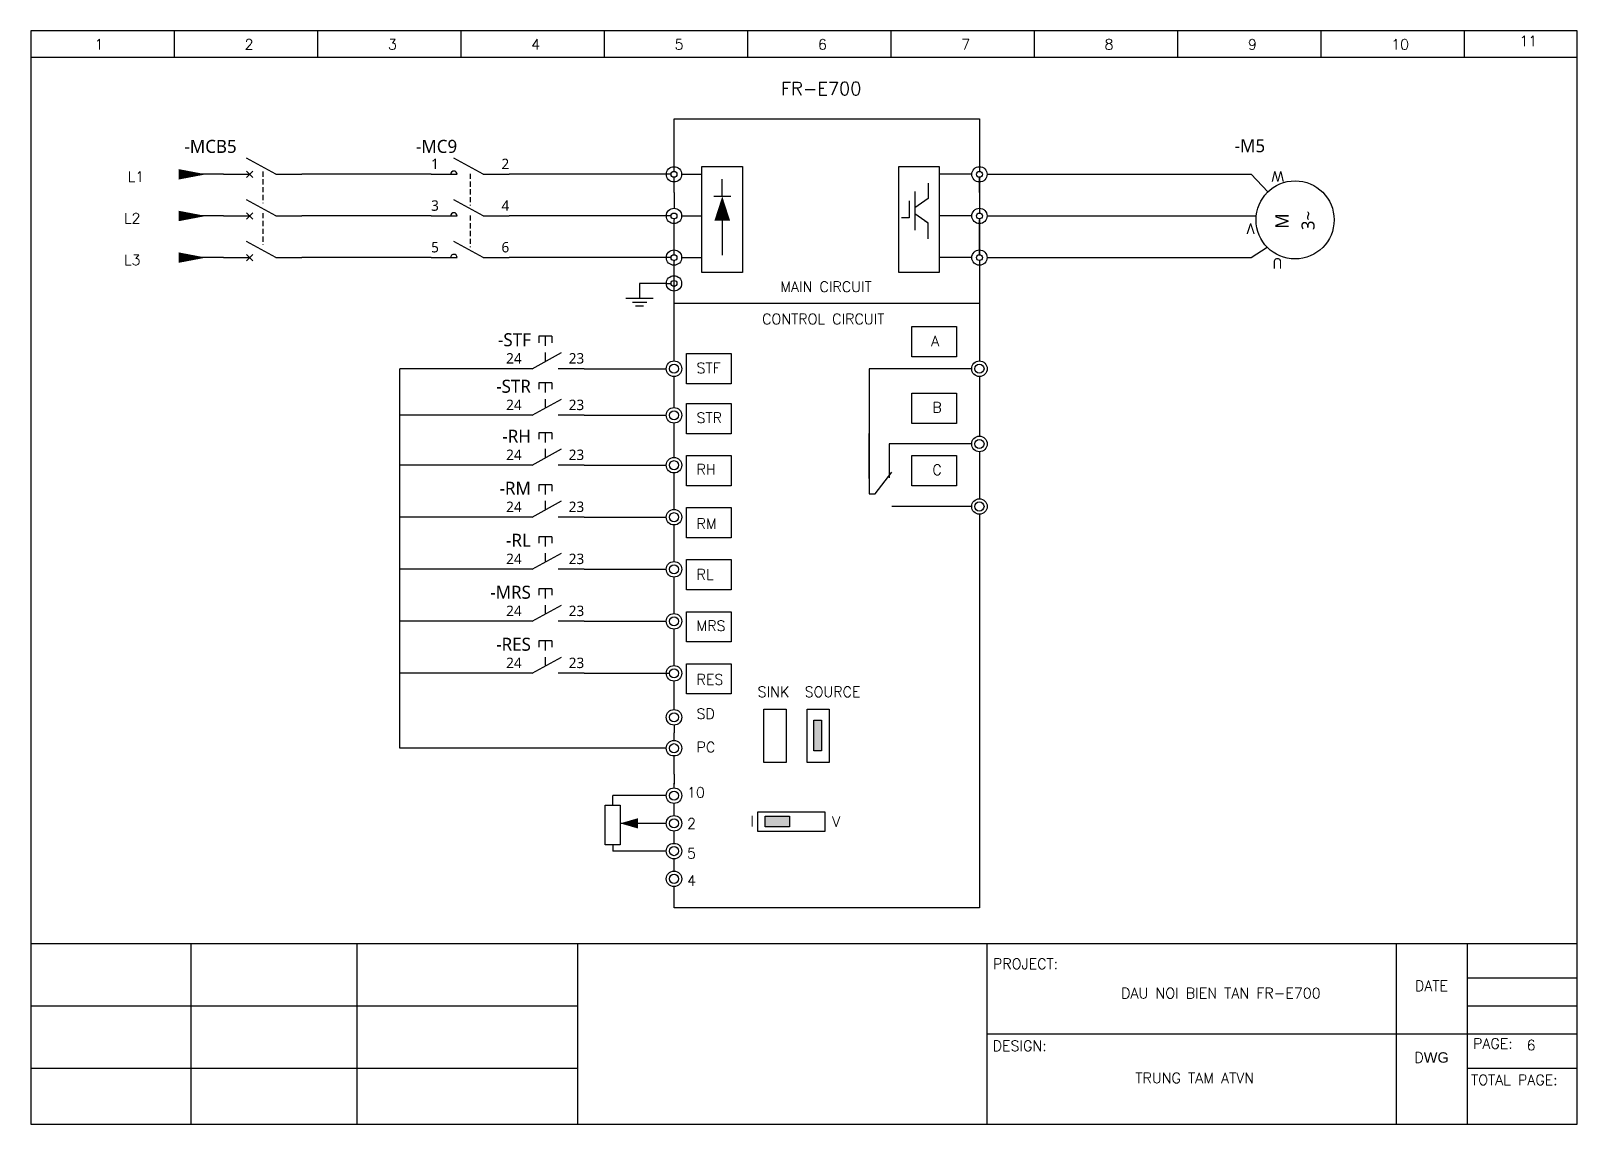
# Model space of a CAD drawing. Header units: millimetres. Extents: x -945625 to 316, y 6 to 533140.
# Drawn here: x -945263.4 to -944966.4, y 532659.1 to 532869.1 of the extents above; entities that cross this region are included whole.
import ezdxf
from ezdxf.enums import TextEntityAlignment as Align

# ---------------------------------------------------------------- set-up
doc = ezdxf.new("R2010")
doc.units = ezdxf.units.MM
doc.header["$LTSCALE"] = 4
doc.linetypes.add('DASHED', pattern=[0.75, 0.5, -0.25])
for name, color, linetype in [('LINK', 9, 'DASHED'), ('MISC', 2, 'Continuous'), ('PHA_A', 1, 'Continuous'), ('PHA_B', 2, 'Continuous'), ('PHA_C', 5, 'Continuous'), ('RED_2.5mm^2', 1, 'Continuous'), ('SYMS', 7, 'Continuous'), ('TAGS', 51, 'Continuous'), ('TERMS', 4, 'Continuous')]:
    doc.layers.add(name, color=color, linetype=linetype)
doc.styles.get("Standard").update_dxf_attribs({"font": 'simplex.shx', "height": 2, "bigfont": '@extfont2.shx'})
doc.styles.add('WD_IEC', font='')
doc.styles.get('WD_IEC').set_extended_font_data('Meiryo UI')

msp = doc.modelspace()

# ---------------------------------------------------------------- texts
at = {"linetype": 'DASHED', "ltscale": 0.5, "insert": (-945119.28, 532859.29), "char_height": 2.5, "attachment_point": 1}
msp.add_mtext_dynamic_manual_height_columns('FR-E700', width=29.6376, gutter_width=12.5, heights=[0], dxfattribs=at)
at = {"char_height": 2, "attachment_point": 1}
for s, width, insert in [('L1', 7.5645, (-945244.77, 532842.12)), ('L2', 7.5645, (-945245.5, 532834.12)), ('L3', 7.5645, (-945245.5, 532826.12)), ('DAU NOI BIEN TAN FR-E700', 55.3936, (-945053.95, 532685.26)), ('TRUNG TAM ATVN', 55.3936, (-945051.21, 532668.97))]:
    msp.add_mtext_dynamic_manual_height_columns(s, width=width, gutter_width=10, heights=[0], dxfattribs=dict(at, insert=insert))
at = {"ltscale": 0.5, "char_height": 2, "attachment_point": 1}
for s, width, insert in [('MAIN CIRCUIT', 27.9043, (-945119.43, 532820.97)), ('CONTROL CIRCUIT', 27.9043, (-945122.91, 532814.77)), ('A', 4.9835, (-945090.45, 532810.55)), ('STF', 4.9835, (-945135.51, 532805.35)), ('B', 4.9835, (-945090.21, 532797.79)), ('STR', 4.9835, (-945135.51, 532795.79)), ('RH', 4.9835, (-945135.51, 532785.9)), ('C', 4.9835, (-945090.21, 532785.79)), ('RM', 4.9835, (-945135.51, 532775.45)), ('RL', 4.9835, (-945135.51, 532765.68)), ('MRS', 4.9835, (-945135.51, 532755.84)), ('RES', 4.9835, (-945135.51, 532745.52)), ('SINK', 5.2752, (-945123.77, 532743.14)), ('SOURCE', 6.6428, (-945114.74, 532743.14)), ('SD', 4.9835, (-945135.51, 532738.94)), ('PC', 4.9835, (-945135.51, 532732.53)), ('10', 8.3071, (-945137.34, 532723.82)), ('2', 8.3071, (-945137.34, 532717.85)), ('I', 1.8351, (-945125.17, 532718.3)), ('V', 2, (-945109.45, 532718.22)), ('5', 8.3071, (-945137.34, 532712.12)), ('4', 8.3071, (-945137.34, 532706.89)), ('6', 7.0881, (-944976.06, 532675.28))]:
    msp.add_mtext_dynamic_manual_height_columns(s, width=width, gutter_width=10, heights=[0], dxfattribs=dict(at, insert=insert))

# ---------------------------------------------------------------- blocks, each defined once
blk = doc.blocks.new('KHUNG')
for p, q in [((297, 0), (0, 0)), ((0, 0), (0, -210)), ((27.53, 0), (27.53, -5.12)), ((55.06, 0), (55.06, -5.12)), ((82.6, 0), (82.6, -5.12)), ((110.13, 0), (110.13, -5.12)), ((137.66, 0), (137.66, -5.12)), ((165.19, 0), (165.19, -5.12)), ((192.72, 0), (192.72, -5.12)), ((220.25, 0), (220.25, -5.12)), ((247.79, 0), (247.79, -5.12)), ((275.32, 0), (275.32, -5.12)), ((297, -210), (297, 0)), ((297, -5.12), (0, -5.12)), ((0, -175.34), (297, -175.34)), ((30.72, -175.34), (30.72, -210)), ((62.59, -175.34), (62.59, -210)), ((105.07, -210), (105.07, -175.34)), ((183.7, -210), (183.7, -175.34)), ((262.34, -210), (262.34, -175.34)), ((275.92, -175.34), (275.92, -210)), ((275.92, -181.92), (297, -181.92)), ((0, -187.29), (105.07, -187.29)), ((275.92, -187.29), (297, -187.29)), ((183.7, -192.67), (262.34, -192.67)), ((262.34, -192.67), (279.45, -192.67)), ((279.45, -192.67), (297, -192.67)), ((0, -199.25), (105.07, -199.25)), ((275.92, -199.25), (297, -199.25)), ((0, -210), (297, -210))]:
    blk.add_line(p, q)
at = {"char_height": 2, "attachment_point": 1}
for s, width, insert in [('1', 5.6768, (12.2, -1.59)), ('2', 5.6768, (41.04, -1.59)), ('3', 5.6768, (68.58, -1.59)), ('4', 5.6768, (96.11, -1.59)), ('5', 5.6768, (123.64, -1.59)), ('6', 5.6768, (151.17, -1.59)), ('7', 5.6768, (178.7, -1.59)), ('8', 5.6768, (206.23, -1.59)), ('9', 5.6768, (233.77, -1.59)), ('10', 5.6768, (261.3, -1.59)), ('11', 5.6768, (285.94, -0.94)), ('PROJECT:', 14.1535, (184.8, -178.22)), ('DATE', 11.252, (265.86, -182.45)), ('DESIGN:', 13.7325, (184.75, -193.97)), ('PAGE:', 4.3997, (277.01, -193.54)), ('D{\\fArial|b0|i0|c0|p34;WG}', 9.1082, (265.75, -196.21)), ('TOTAL PAGE:', 23.8477, (276.64, -200.52))]:
    blk.add_mtext_dynamic_manual_height_columns(s, width=width, gutter_width=10, heights=[0], dxfattribs=dict(at, insert=insert))
blk = doc.blocks.new('VMO13')
blk.add_circle((0, 0), 7.5)
at = {"style": 'WD_IEC'}
for tag, p in [('INST', (-12.88, 12.75)), ('LOC', (-12.88, 9.25)), ('TAG1', (-12.88, 5.75)), ('DESC1', (-12.88, 1.5)), ('DESC2', (-12.88, -2)), ('DESC3', (-12.88, -5.5)), ('RATING1', (-12.88, -9)), ('RATING2', (-12.88, -12.5)), ('RATING3', (-12.88, -16)), ('RATING4', (-12.95, -19.58))]:
    blk.add_attdef(tag, text='', height=2.5, dxfattribs=at).set_placement(p, align=Align.RIGHT)
blk.add_attdef('TERM02', (-0.69, 7.75), '', height=2, rotation=90, dxfattribs=at)
at = {"style": 'WD_IEC', "flags": 1}
for tag, p, height in [('MFG', (12.75, 9), 1.5), ('X2TERM02', (0, 7.5), 0.32), ('CAT', (12.75, 6.5), 1.5), ('X0TERM01', (-6.4, 3.9), 0.32), ('X0TERM03', (6.4, 3.9), 0.32), ('X4LINK', (-7.5, 0), 0.32), ('X1LINK', (7.5, 0), 0.32), ('X8TERM04', (0, -7.5), 0.32), ('ASSYCODE', (1, -9), 1), ('CATDESC', (1, -12), 1), ('FAMILY', (1, -10.5), 1)]:
    blk.add_attdef(tag, p, '', height=height, dxfattribs=at)
at = {"style": 'WD_IEC'}
for tag, p in [('TERM01', (-7.35, 4.34)), ('TERM03', (9.35, 4.53)), ('TERM04', (-0.59, -7.92))]:
    blk.add_attdef(tag, text='', height=2, rotation=90, dxfattribs=at).set_placement(p, align=Align.RIGHT)
for tag, p in [('M', (-0.22, 1.27)), ('3~', (-0.12, -3.73))]:
    blk.add_attdef(tag, text='', height=2.5, dxfattribs=at).set_placement(p, align=Align.CENTER)
at = {"lineweight": 15, "style": 'WD_IEC'}
blk.add_attdef('XREF', text='', height=2.5, dxfattribs=at).set_placement((-13.19, -22.86), align=Align.RIGHT)
blk = doc.blocks.new('HMS21P')
for p, q in [((2.5, 0), (-3.12, 3.12)), ((-7.5, 0), (-2.5, 0)), ((2.5, 0), (7.5, 0))]:
    blk.add_line(p, q)
blk.add_arc((-3.12, 0), 0.625, 0, 180)
at = {"style": 'WD_IEC'}
for tag, p in [('INST', (-2.5, 10.12)), ('LOC', (-2.5, 7.12)), ('TAG2', (-2.5, 4.12)), ('DESC1', (-2.5, -9.25)), ('DESC2', (-2.5, -12.25)), ('DESC3', (-2.5, -15.25))]:
    blk.add_attdef(tag, text='', height=2.5, dxfattribs=at).set_placement(p, align=Align.RIGHT)
for tag, p, height, flags in [('TERM01', (-7.5, 1), 2, 8), ('X4TERM01', (-7.5, 0), 0.32, 1), ('X2LINK', (0, 2), 0.32, 1), ('X8LINK', (0, 0.12), 0.32, 1), ('X1TERM02', (7.5, 0), 0.32, 1), ('CONTACT', (6.5, -2.25), 1, 1), ('FAMILY', (6.5, -3.75), 1, 1)]:
    blk.add_attdef(tag, p, '', height=height, dxfattribs=dict(at, flags=flags))
at = {"style": 'WD_IEC', "flags": 8}
for tag, height, p in [('TERM02', 2, (7.5, 1)), ('XREF', 2.5, (-2.5, -6.25))]:
    blk.add_attdef(tag, text='', height=height, dxfattribs=at).set_placement(p, align=Align.RIGHT)
blk = doc.blocks.new('HCB1')
for p, q in [((2.5, 0), (-3.12, 3.12)), ((-7.5, 0), (-2.5, 0)), ((-1.88, -0.62), (-3.12, 0.62)), ((-1.88, 0.62), (-3.12, -0.62)), ((2.5, 0), (7.5, 0))]:
    blk.add_line(p, q)
at = {"style": 'WD_IEC'}
for tag, p in [('INST', (-5, 11.12)), ('LOC', (-5, 7.62)), ('TAG1', (-5, 4.12)), ('DESC1', (-5, -11.25)), ('DESC2', (-5, -14.75)), ('DESC3', (-5, -18.25))]:
    blk.add_attdef(tag, text='', height=2.5, dxfattribs=at).set_placement(p, align=Align.RIGHT)
for tag, p, height, flags in [('MFG', (4.92, 12.12), 1.5, 9), ('CAT', (4.92, 9.62), 1.5, 9), ('TERM01', (-7.5, 1), 2, 8), ('X4TERM01', (-7.5, 0), 0.32, 1), ('X2LINK', (0, 2.46), 0.32, 1), ('X8LINK', (0, 0.55), 0.32, 1), ('X1TERM02', (7.5, 0), 0.32, 1), ('ASSYCODE', (12.25, -2.75), 1, 1), ('CATDESC', (12.25, -5.75), 1, 1), ('FAMILY', (12.25, -4.25), 1, 1), ('CONTACT', (12.5, -7.5), 1, 1), ('COMMON', (13.75, -8.75), 1, 1)]:
    blk.add_attdef(tag, p, '', height=height, dxfattribs=dict(at, flags=flags))
at = {"style": 'WD_IEC', "flags": 8}
blk.add_attdef('TERM02', text='', height=2, dxfattribs=at).set_placement((7.5, 1), align=Align.RIGHT)
at = {"lineweight": 15, "style": 'WD_IEC'}
for tag, p in [('RATING1', (-5, -3.75)), ('XREF', (-5, -7.5))]:
    blk.add_attdef(tag, text='', height=2.5, dxfattribs=at).set_placement(p, align=Align.RIGHT)
blk = doc.blocks.new('HCB2')
for p, q in [((2.5, 0), (-3.12, 3.12)), ((-7.5, 0), (-2.5, 0)), ((-1.88, -0.62), (-3.12, 0.62)), ((-1.88, 0.62), (-3.12, -0.62)), ((2.5, 0), (7.5, 0))]:
    blk.add_line(p, q)
at = {"style": 'WD_IEC'}
for tag, p in [('INST', (-5, 11.12)), ('LOC', (-5, 7.62)), ('TAG2', (-5, 4.12)), ('DESC1', (-5, -13.75)), ('DESC2', (-5, -17.25)), ('DESC3', (-5, -20.75))]:
    blk.add_attdef(tag, text='', height=2.5, dxfattribs=at).set_placement(p, align=Align.RIGHT)
for tag, p, height, flags in [('TERM01', (-8, 1), 2, 8), ('X4TERM01', (-7.5, 0), 0.32, 1), ('X2LINK', (0, 2.46), 0.32, 1), ('X8LINK', (0, 0.55), 0.32, 1), ('X1TERM02', (7.5, 0), 0.32, 1), ('FAMILY', (12.25, -4.25), 1, 1), ('CONTACT', (12.5, -7.5), 1, 1)]:
    blk.add_attdef(tag, p, '', height=height, dxfattribs=dict(at, flags=flags))
at = {"style": 'WD_IEC', "flags": 8}
blk.add_attdef('TERM02', text='', height=2, dxfattribs=at).set_placement((8, 1), align=Align.RIGHT)
at = {"lineweight": 15, "style": 'WD_IEC', "flags": 1}
blk.add_attdef('RATING1', text='', height=2.5, dxfattribs=at).set_placement((-5, -6.25), align=Align.RIGHT)
at = {"lineweight": 15, "style": 'WD_IEC'}
blk.add_attdef('XREF', text='', height=2.5, dxfattribs=at).set_placement((-5, -10), align=Align.RIGHT)
blk = doc.blocks.new('VPB11')
for p, q in [((0, 7.5), (0, 2.5)), ((0, -2.5), (-3.125, 3.125)), ((-6.25, 1.25), (-6.25, -1.25)), ((-6.25, 1.25), (-5, 1.25)), ((-6.25, 0), (-4.375, 0)), ((-3.125, 0), (-1.389, 0)), ((-6.25, -1.25), (-5, -1.25)), ((0, -2.5), (0, -7.5))]:
    blk.add_line(p, q)
at = {"style": 'WD_IEC'}
for tag, p in [('INST', (-8, 10.25)), ('LOC', (-8, 6.75)), ('TAG1', (-8, 3.25)), ('DESC1', (-8, -10.35)), ('DESC2', (-8, -13.85)), ('DESC3', (-8, -17.35))]:
    blk.add_attdef(tag, text='', height=2.5, dxfattribs=at).set_placement(p, align=Align.RIGHT)
blk.add_attdef('TERM01', text='', height=2, rotation=90, dxfattribs=at).set_placement((-1, 7.5), align=Align.RIGHT)
at = {"style": 'WD_IEC', "flags": 1}
for tag, p, height in [('X2TERM01', (0, 7.5), 0.32), ('CONTACT', (0.5, 4.5), 1), ('COMMON', (1.75, 3.25), 1), ('X1LINK', (0, 0), 0.32), ('ASSYCODE', (1, -4), 1), ('FAMILY', (1, -5.5), 1), ('X8TERM02', (0, -7.5), 0.32), ('CATDESC', (1, -7), 1)]:
    blk.add_attdef(tag, p, '', height=height, dxfattribs=at)
at = {"style": 'WD_IEC', "flags": 9}
for tag, p in [('MFG', (-8.5, -0.25)), ('CAT', (-8.5, -2.75))]:
    blk.add_attdef(tag, text='', height=1.5, dxfattribs=at).set_placement(p, align=Align.RIGHT)
at = {"style": 'WD_IEC'}
blk.add_attdef('TERM02', (-1, -7.5), '', height=2, rotation=90, dxfattribs=at)
at = {"lineweight": 15, "style": 'WD_IEC'}
blk.add_attdef('XREF', text='', height=2.5, dxfattribs=at).set_placement((-8, -6.35), align=Align.RIGHT)

# ---------------------------------------------------------------- hatches: boundary and pattern name
at = {"ltscale": 0.5}
h = msp.add_hatch(color=256, dxfattribs=at)
h.dxf.hatch_style = 1
h.paths.add_polyline_path([(-945111.49, 532736.7), (-945112.97, 532736.7), (-945112.97, 532730.84), (-945111.49, 532730.84)])
h = msp.add_hatch(color=256, dxfattribs=at)
h.dxf.hatch_style = 1
h.paths.add_polyline_path([(-945122.32, 532718.23), (-945122.32, 532716.23), (-945117.68, 532716.23), (-945117.68, 532718.23)])

# ---------------------------------------------------------------- linework, layer by layer
for p, q in [((-945130.57, 532837.34), (-945130.57, 532840.6)), ((-945091.03, 532839.87), (-945091.03, 532836.92)), ((-945081.17, 532841), (-945081.17, 532834.12)), ((-945139.84, 532838.1), (-945139.84, 532835.03)), ((-945132.21, 532837.34), (-945128.92, 532837.34)), ((-945094.65, 532836.45), (-945094.65, 532833.2)), ((-945093.55, 532838.23), (-945093.55, 532830.84)), ((-945091.03, 532836.92), (-945093.55, 532835.12)), ((-945081.17, 532838.1), (-945081.17, 532835.03)), ((-945139.84, 532833), (-945139.84, 532832.89)), ((-945094.65, 532833.2), (-945096.17, 532833.2)), ((-945091.03, 532832.16), (-945093.55, 532833.95)), ((-945081.17, 532833), (-945081.17, 532832.89)), ((-945081.17, 532833), (-945081.17, 532832.89)), ((-945130.57, 532832.69), (-945130.57, 532826)), ((-945091.03, 532829.2), (-945091.03, 532832.16)), ((-945139.84, 532825), (-945139.84, 532824.89)), ((-945081.17, 532825), (-945081.17, 532824.89)), ((-945141.31, 532820.61), (-945146.47, 532820.61)), ((-945146.47, 532820.61), (-945146.47, 532817.76)), ((-945141.31, 532820.61), (-945140.4, 532820.61)), ((-945139.84, 532820.05), (-945139.84, 532819.94)), ((-945149.09, 532817.76), (-945143.86, 532817.76)), ((-945147.8, 532817.02), (-945145.06, 532817.02)), ((-945147.24, 532816.28), (-945145.71, 532816.28)), ((-945139.84, 532816.81), (-945081.17, 532816.81)), ((-945192.5, 532731.31), (-945192.5, 532804.21)), ((-945167.08, 532804.21), (-945192.5, 532804.21)), ((-945157.08, 532804.21), (-945141.32, 532804.21)), ((-945082.66, 532804.21), (-945102.37, 532804.21)), ((-945102.37, 532804.21), (-945102.37, 532783.11)), ((-945167.08, 532795.27), (-945192.5, 532795.27)), ((-945157.08, 532795.27), (-945141.32, 532795.27)), ((-945102.37, 532783.11), (-945102.37, 532791.8)), ((-945095.57, 532789.77), (-945098.5, 532789.77)), ((-945098.5, 532789.77), (-945098.5, 532783.25)), ((-945082.66, 532789.77), (-945095.57, 532789.77)), ((-945167.08, 532785.68), (-945192.5, 532785.68)), ((-945157.08, 532785.68), (-945141.32, 532785.68)), ((-945102.37, 532783.11), (-945102.37, 532780.17)), ((-945101.21, 532780.17), (-945098.01, 532784.32)), ((-945102.37, 532780.17), (-945101.21, 532780.17)), ((-945082.66, 532777.75), (-945097.98, 532777.75)), ((-945167.08, 532775.69), (-945192.5, 532775.69)), ((-945157.08, 532775.69), (-945141.32, 532775.69)), ((-945167.08, 532765.69), (-945192.5, 532765.69)), ((-945157.08, 532765.69), (-945141.32, 532765.69)), ((-945167.08, 532755.7), (-945192.5, 532755.7)), ((-945157.08, 532755.7), (-945141.32, 532755.7)), ((-945167.08, 532745.71), (-945192.5, 532745.71)), ((-945157.08, 532745.71), (-945140.71, 532745.71)), ((-945139.84, 532735.76), (-945139.84, 532734.24)), ((-945141.32, 532731.31), (-945192.5, 532731.31)), ((-945139.84, 532726.35), (-945139.84, 532724.39)), ((-945151.61, 532720.4), (-945151.61, 532722.21)), ((-945141.32, 532722.21), (-945151.61, 532722.21)), ((-945141.32, 532716.88), (-945150.18, 532716.88)), ((-945139.84, 532714.92), (-945139.84, 532715.39)), ((-945151.61, 532712.74), (-945151.61, 532711.73)), ((-945151.61, 532711.73), (-945151.61, 532711.55)), ((-945141.32, 532711.55), (-945151.61, 532711.55))]:
    msp.add_line(p, q, dxfattribs=at)
for points in [[(-945139.84, 532842.12), (-945139.84, 532852.22), (-945081.17, 532852.22), (-945081.17, 532842.12)], [(-945139.84, 532838.1), (-945139.84, 532841)], [(-945081.17, 532838.1), (-945081.17, 532841)], [(-945139.84, 532826.12), (-945139.84, 532832.89)], [(-945081.17, 532832.89), (-945081.17, 532826.12)], [(-945081.17, 532826.12), (-945081.17, 532832.89)], [(-945091.03, 532832.16), (-945091.7, 532832.63)], [(-945139.84, 532805.7), (-945139.84, 532825)], [(-945081.17, 532825), (-945081.17, 532805.7)], [(-945139.84, 532796.76), (-945139.84, 532802.73)], [(-945081.17, 532802.73), (-945081.17, 532791.26)], [(-945139.84, 532787.16), (-945139.84, 532793.79)], [(-945081.17, 532788.29), (-945081.17, 532779.24)], [(-945139.84, 532777.17), (-945139.84, 532784.19)], [(-945081.17, 532776.27), (-945081.17, 532700.62), (-945139.84, 532700.62), (-945139.84, 532704.74)], [(-945139.84, 532767.18), (-945139.84, 532774.2)], [(-945139.84, 532757.19), (-945139.84, 532764.21)], [(-945139.84, 532747.2), (-945139.84, 532754.22)], [(-945139.84, 532738.73), (-945139.84, 532744.23)], [(-945139.84, 532732.8), (-945139.84, 532734.24)], [(-945139.84, 532726.35), (-945139.84, 532729.83)], [(-945139.84, 532723.69), (-945139.84, 532724.59)], [(-945139.84, 532718.36), (-945139.84, 532720.72)], [(-945139.84, 532713.04), (-945139.84, 532714.92)], [(-945139.84, 532707.71), (-945139.84, 532710.07)]]:
    msp.add_lwpolyline(points, dxfattribs=at)
for points in [[(-945134.48, 532843.06), (-945126.7, 532843.06), (-945126.7, 532822.68), (-945134.48, 532822.68)], [(-945096.67, 532843.06), (-945088.89, 532843.06), (-945088.89, 532822.68), (-945096.67, 532822.68)], [(-945094.17, 532812.31), (-945085.56, 532812.31), (-945085.56, 532806.52), (-945094.17, 532806.52)], [(-945137.45, 532807.11), (-945128.84, 532807.11), (-945128.84, 532801.32), (-945137.45, 532801.32)], [(-945137.45, 532797.51), (-945128.84, 532797.51), (-945128.84, 532791.72), (-945137.45, 532791.72)], [(-945094.17, 532799.51), (-945085.56, 532799.51), (-945085.56, 532793.72), (-945094.17, 532793.72)], [(-945137.45, 532787.52), (-945128.84, 532787.52), (-945128.84, 532781.73), (-945137.45, 532781.73)], [(-945094.17, 532787.52), (-945085.56, 532787.52), (-945085.56, 532781.73), (-945094.17, 532781.73)], [(-945137.45, 532777.53), (-945128.84, 532777.53), (-945128.84, 532771.74), (-945137.45, 532771.74)], [(-945137.45, 532767.54), (-945128.84, 532767.54), (-945128.84, 532761.75), (-945137.45, 532761.75)], [(-945137.45, 532757.54), (-945128.84, 532757.54), (-945128.84, 532751.75), (-945137.45, 532751.75)], [(-945137.45, 532747.55), (-945128.84, 532747.55), (-945128.84, 532741.76), (-945137.45, 532741.76)], [(-945122.59, 532738.84), (-945118.32, 532738.84), (-945118.32, 532728.6), (-945122.59, 532728.6)], [(-945114.28, 532738.84), (-945110.01, 532738.84), (-945110.01, 532728.6), (-945114.28, 532728.6)], [(-945112.97, 532736.7), (-945111.49, 532736.7), (-945111.49, 532730.84), (-945112.97, 532730.84)], [(-945153.04, 532720.4), (-945150.18, 532720.4), (-945150.18, 532712.74), (-945153.04, 532712.74)], [(-945123.75, 532719.08), (-945110.87, 532719.08), (-945110.87, 532715.34), (-945123.75, 532715.34)], [(-945122.32, 532718.23), (-945117.68, 532718.23), (-945117.68, 532716.23), (-945122.32, 532716.23)]]:
    msp.add_lwpolyline(points, close=True, dxfattribs=at)
for points in [[(-945130.57, 532837.34, 0, 3, 0), (-945130.57, 532832.69, 3, 3, 0)], [(-945150.18, 532716.88, 0, 2, 0), (-945146.74, 532716.88, 2, 2, 0)]]:
    msp.add_lwpolyline(points, format="xyseb", dxfattribs=at)
for centre, radius in [((-945139.84, 532841.56), 1.47), ((-945139.84, 532841.56), 0.561), ((-945081.17, 532841.56), 1.47), ((-945081.17, 532841.56), 0.561), ((-945139.84, 532833.56), 1.47), ((-945139.84, 532833.56), 0.561), ((-945081.17, 532833.56), 1.47), ((-945081.17, 532833.56), 0.561), ((-945139.84, 532825.56), 1.47), ((-945081.17, 532825.56), 1.47), ((-945139.84, 532825.56), 0.561), ((-945081.17, 532825.56), 0.561), ((-945139.84, 532820.61), 1.47), ((-945139.84, 532820.61), 0.561), ((-945139.84, 532804.21), 1.49), ((-945139.84, 532804.21), 0.878), ((-945081.17, 532804.21), 1.49), ((-945081.17, 532804.21), 0.878), ((-945139.84, 532795.27), 1.49), ((-945139.84, 532795.27), 0.878), ((-945081.17, 532789.77), 1.49), ((-945081.17, 532789.77), 0.878), ((-945139.84, 532785.68), 1.49), ((-945139.84, 532785.68), 0.878), ((-945139.84, 532775.69), 1.49), ((-945139.84, 532775.69), 0.878), ((-945081.17, 532777.75), 1.49), ((-945081.17, 532777.75), 0.878), ((-945139.84, 532765.69), 1.49), ((-945139.84, 532765.69), 0.878), ((-945139.84, 532755.7), 1.49), ((-945139.84, 532755.7), 0.878), ((-945139.84, 532745.71), 1.49), ((-945139.84, 532745.71), 0.878), ((-945139.84, 532737.25), 1.49), ((-945139.84, 532737.25), 0.878), ((-945139.84, 532731.31), 1.49), ((-945139.84, 532731.31), 0.878), ((-945139.84, 532722.21), 1.49), ((-945139.84, 532722.21), 0.878), ((-945139.84, 532716.88), 1.49), ((-945139.84, 532716.88), 0.878), ((-945139.84, 532711.55), 1.49), ((-945139.84, 532711.55), 0.878), ((-945139.84, 532706.22), 1.49), ((-945139.84, 532706.22), 0.878)]:
    msp.add_circle(centre, radius, dxfattribs=at)
at = {"layer": 'LINK', "ltscale": 0.5}
for points in [[(-945218.85, 532842.11), (-945218.85, 532836.02)], [(-945178.99, 532841.68), (-945178.99, 532835.56)], [(-945218.85, 532834.11), (-945218.85, 532828.02)], [(-945178.99, 532833.68), (-945178.99, 532827.56)]]:
    msp.add_lwpolyline(points, dxfattribs=at)
at = {"layer": 'PHA_A'}
for p, q in [((-945140.4, 532841.56), (-945148.59, 532841.56)), ((-945082.64, 532841.56), (-945088.75, 532841.56)), ((-945079.7, 532841.56), (-945049.77, 532841.56)), ((-945049.77, 532841.56), (-945028.98, 532841.56)), ((-945028.98, 532841.56), (-945025.74, 532838.21))]:
    msp.add_line(p, q, dxfattribs=at)
at = {"layer": 'PHA_B'}
for p, q in [((-945226.35, 532833.56), (-945234.82, 532833.56)), ((-945195.29, 532833.56), (-945211.35, 532833.56)), ((-945186.49, 532833.56), (-945195.29, 532833.56)), ((-945148.59, 532833.56), (-945171.49, 532833.56)), ((-945140.4, 532833.56), (-945163.59, 532833.56)), ((-945138.36, 532833.56), (-945134.42, 532833.56)), ((-945082.64, 532833.56), (-945088.75, 532833.56)), ((-945079.7, 532833.56), (-945049.77, 532833.56)), ((-945049.77, 532833.56), (-945028, 532833.56))]:
    msp.add_line(p, q, dxfattribs=at)
msp.add_lwpolyline([(-945229.73, 532833.56, 0, 2, 0), (-945234.98, 532833.56, 2, 2, 0)], format="xyseb", dxfattribs=at)
at = {"layer": 'PHA_C'}
for p, q in [((-945028.98, 532825.56), (-945025.88, 532827.55)), ((-945226.35, 532825.56), (-945234.82, 532825.56)), ((-945195.29, 532825.56), (-945211.35, 532825.56)), ((-945186.49, 532825.56), (-945195.29, 532825.56)), ((-945148.59, 532825.56), (-945171.49, 532825.56)), ((-945140.4, 532825.56), (-945163.59, 532825.56)), ((-945138.36, 532825.56), (-945134.42, 532825.56)), ((-945082.64, 532825.56), (-945088.75, 532825.56)), ((-945079.7, 532825.56), (-945049.77, 532825.56)), ((-945049.77, 532825.56), (-945028.98, 532825.56))]:
    msp.add_line(p, q, dxfattribs=at)
msp.add_lwpolyline([(-945229.73, 532825.56, 0, 2, 0), (-945234.98, 532825.56, 2, 2, 0)], format="xyseb", dxfattribs=at)
at = {"layer": 'RED_2.5mm^2', "ltscale": 0.5}
for p, q in [((-945226.35, 532841.56), (-945234.82, 532841.56)), ((-945195.29, 532841.56), (-945211.35, 532841.56)), ((-945186.49, 532841.56), (-945195.29, 532841.56)), ((-945148.59, 532841.56), (-945171.49, 532841.56)), ((-945138.36, 532841.56), (-945134.42, 532841.56))]:
    msp.add_line(p, q, dxfattribs=at)
msp.add_lwpolyline([(-945229.73, 532841.56, 0, 2, 0), (-945234.98, 532841.56, 2, 2, 0)], format="xyseb", dxfattribs=at)

# ---------------------------------------------------------------- block references
at = {"linetype": 'DASHED', "ltscale": 0.5}
msp.add_blockref('KHUNG', (-945263.37, 532869.11), dxfattribs=at)
at = {"layer": 'SYMS', "ltscale": 0.5}
ref = msp.add_blockref('HCB1', (-945218.85, 532841.56), dxfattribs=at)
ref.add_attrib('TAG1', '-MCB5', dxfattribs={"layer": 'TAGS', "height": 2.5, "style": 'WD_IEC'}).set_placement((-945223.85, 532845.68), align=Align.RIGHT)
ref = msp.add_blockref('HMS21P', (-945178.99, 532841.56), dxfattribs=at)
ref.add_attrib('TERM02', '2', dxfattribs={"layer": 'TERMS', "height": 2, "style": 'WD_IEC', "flags": 8}).set_placement((-945171.49, 532842.56), align=Align.RIGHT)
ref.add_attrib('TERM01', '1', (-945186.49, 532842.56), dxfattribs={"layer": 'TERMS', "height": 2, "style": 'WD_IEC', "flags": 8})
ref.add_attrib('TAG2', '-MC9', dxfattribs={"layer": 'TAGS', "height": 2.5, "style": 'WD_IEC'}).set_placement((-945181.49, 532845.68), align=Align.RIGHT)
ref = msp.add_blockref('VMO13', (-945020.54, 532832.81), dxfattribs=dict(at, rotation=90))
ref.add_attrib('M', 'M', dxfattribs={"layer": 'MISC', "height": 2.5, "rotation": 90, "style": 'WD_IEC'}).set_placement((-945021.8, 532832.58), align=Align.CENTER)
ref.add_attrib('3~', '3~', dxfattribs={"layer": 'MISC', "height": 2.5, "rotation": 90, "style": 'WD_IEC'}).set_placement((-945016.8, 532832.69), align=Align.CENTER)
ref.add_attrib('TERM03', 'W', dxfattribs={"layer": 'TERMS', "height": 2, "rotation": 180, "style": 'WD_IEC'}).set_placement((-945025.07, 532842.16), align=Align.RIGHT)
ref.add_attrib('TERM02', 'V', (-945028.29, 532832.12), dxfattribs={"layer": 'TERMS', "height": 2, "rotation": 180, "style": 'WD_IEC'})
ref.add_attrib('TERM01', 'U', dxfattribs={"layer": 'TERMS', "height": 2, "rotation": 180, "style": 'WD_IEC'}).set_placement((-945024.88, 532825.45), align=Align.RIGHT)
ref.add_attrib('TAG1', '-M5', dxfattribs={"layer": 'TAGS', "height": 2.5, "style": 'WD_IEC'}).set_placement((-945026.29, 532845.81), align=Align.RIGHT)
for p in [(-945218.85, 532833.56), (-945218.85, 532825.56)]:
    msp.add_blockref('HCB2', p, dxfattribs=at)
ref = msp.add_blockref('HMS21P', (-945178.99, 532833.56), dxfattribs=at)
ref.add_attrib('TERM02', '4', dxfattribs={"layer": 'TERMS', "height": 2, "style": 'WD_IEC', "flags": 8}).set_placement((-945171.49, 532834.56), align=Align.RIGHT)
ref.add_attrib('TERM01', '3', (-945186.49, 532834.56), dxfattribs={"layer": 'TERMS', "height": 2, "style": 'WD_IEC', "flags": 8})
ref = msp.add_blockref('HMS21P', (-945178.99, 532825.56), dxfattribs=at)
ref.add_attrib('TERM02', '6', dxfattribs={"layer": 'TERMS', "height": 2, "style": 'WD_IEC', "flags": 8}).set_placement((-945171.49, 532826.56), align=Align.RIGHT)
ref.add_attrib('TERM01', '5', (-945186.49, 532826.56), dxfattribs={"layer": 'TERMS', "height": 2, "style": 'WD_IEC', "flags": 8})
ref = msp.add_blockref('VPB11', (-945164.58, 532804.21), dxfattribs=dict(at, rotation=270))
ref.add_attrib('TERM02', '24', (-945172.08, 532805.21), dxfattribs={"layer": 'TERMS', "height": 2, "style": 'WD_IEC'})
ref.add_attrib('TERM01', '23', dxfattribs={"layer": 'TERMS', "height": 2, "style": 'WD_IEC'}).set_placement((-945157.08, 532805.21), align=Align.RIGHT)
ref.add_attrib('TAG1', '-STF', dxfattribs={"layer": 'TAGS', "height": 2.5, "style": 'WD_IEC'}).set_placement((-945167.33, 532808.54), align=Align.RIGHT)
ref = msp.add_blockref('VPB11', (-945164.58, 532795.27), dxfattribs=dict(at, rotation=270))
ref.add_attrib('TERM02', '24', (-945172.08, 532796.27), dxfattribs={"layer": 'TERMS', "height": 2, "style": 'WD_IEC'})
ref.add_attrib('TERM01', '23', dxfattribs={"layer": 'TERMS', "height": 2, "style": 'WD_IEC'}).set_placement((-945157.08, 532796.27), align=Align.RIGHT)
ref.add_attrib('TAG1', '-STR', dxfattribs={"layer": 'TAGS', "height": 2.5, "style": 'WD_IEC'}).set_placement((-945167.33, 532799.6), align=Align.RIGHT)
ref = msp.add_blockref('VPB11', (-945164.58, 532785.68), dxfattribs=dict(at, rotation=270))
ref.add_attrib('TERM02', '24', (-945172.08, 532786.68), dxfattribs={"layer": 'TERMS', "height": 2, "style": 'WD_IEC'})
ref.add_attrib('TERM01', '23', dxfattribs={"layer": 'TERMS', "height": 2, "style": 'WD_IEC'}).set_placement((-945157.08, 532786.68), align=Align.RIGHT)
ref.add_attrib('TAG1', '-RH', dxfattribs={"layer": 'TAGS', "height": 2.5, "style": 'WD_IEC'}).set_placement((-945167.33, 532790), align=Align.RIGHT)
ref = msp.add_blockref('VPB11', (-945164.58, 532775.69), dxfattribs=dict(at, rotation=270))
ref.add_attrib('TERM02', '24', (-945172.08, 532776.69), dxfattribs={"layer": 'TERMS', "height": 2, "style": 'WD_IEC'})
ref.add_attrib('TERM01', '23', dxfattribs={"layer": 'TERMS', "height": 2, "style": 'WD_IEC'}).set_placement((-945157.08, 532776.69), align=Align.RIGHT)
ref.add_attrib('TAG1', '-RM', dxfattribs={"layer": 'TAGS', "height": 2.5, "style": 'WD_IEC'}).set_placement((-945167.33, 532780.01), align=Align.RIGHT)
ref = msp.add_blockref('VPB11', (-945164.58, 532765.69), dxfattribs=dict(at, rotation=270))
ref.add_attrib('TERM02', '24', (-945172.08, 532766.69), dxfattribs={"layer": 'TERMS', "height": 2, "style": 'WD_IEC'})
ref.add_attrib('TERM01', '23', dxfattribs={"layer": 'TERMS', "height": 2, "style": 'WD_IEC'}).set_placement((-945157.08, 532766.69), align=Align.RIGHT)
ref.add_attrib('TAG1', '-RL', dxfattribs={"layer": 'TAGS', "height": 2.5, "style": 'WD_IEC'}).set_placement((-945167.33, 532770.02), align=Align.RIGHT)
ref = msp.add_blockref('VPB11', (-945164.58, 532755.7), dxfattribs=dict(at, rotation=270))
ref.add_attrib('TERM02', '24', (-945172.08, 532756.7), dxfattribs={"layer": 'TERMS', "height": 2, "style": 'WD_IEC'})
ref.add_attrib('TERM01', '23', dxfattribs={"layer": 'TERMS', "height": 2, "style": 'WD_IEC'}).set_placement((-945157.08, 532756.7), align=Align.RIGHT)
ref.add_attrib('TAG1', '-MRS', dxfattribs={"layer": 'TAGS', "height": 2.5, "style": 'WD_IEC'}).set_placement((-945167.33, 532760.03), align=Align.RIGHT)
ref = msp.add_blockref('VPB11', (-945164.58, 532745.71), dxfattribs=dict(at, rotation=270))
ref.add_attrib('TERM02', '24', (-945172.08, 532746.71), dxfattribs={"layer": 'TERMS', "height": 2, "style": 'WD_IEC'})
ref.add_attrib('TERM01', '23', dxfattribs={"layer": 'TERMS', "height": 2, "style": 'WD_IEC'}).set_placement((-945157.08, 532746.71), align=Align.RIGHT)
ref.add_attrib('TAG1', '-RES', dxfattribs={"layer": 'TAGS', "height": 2.5, "style": 'WD_IEC'}).set_placement((-945167.33, 532750.04), align=Align.RIGHT)

msp.set_redraw_order([(e.dxf.handle, doc.entitydb.next_handle()) for e in msp.query("TEXT MTEXT ATTDEF DIMENSION ARC_DIMENSION")])  # texts and dimensions are drawn at this point

doc.saveas('drawing.dxf')
